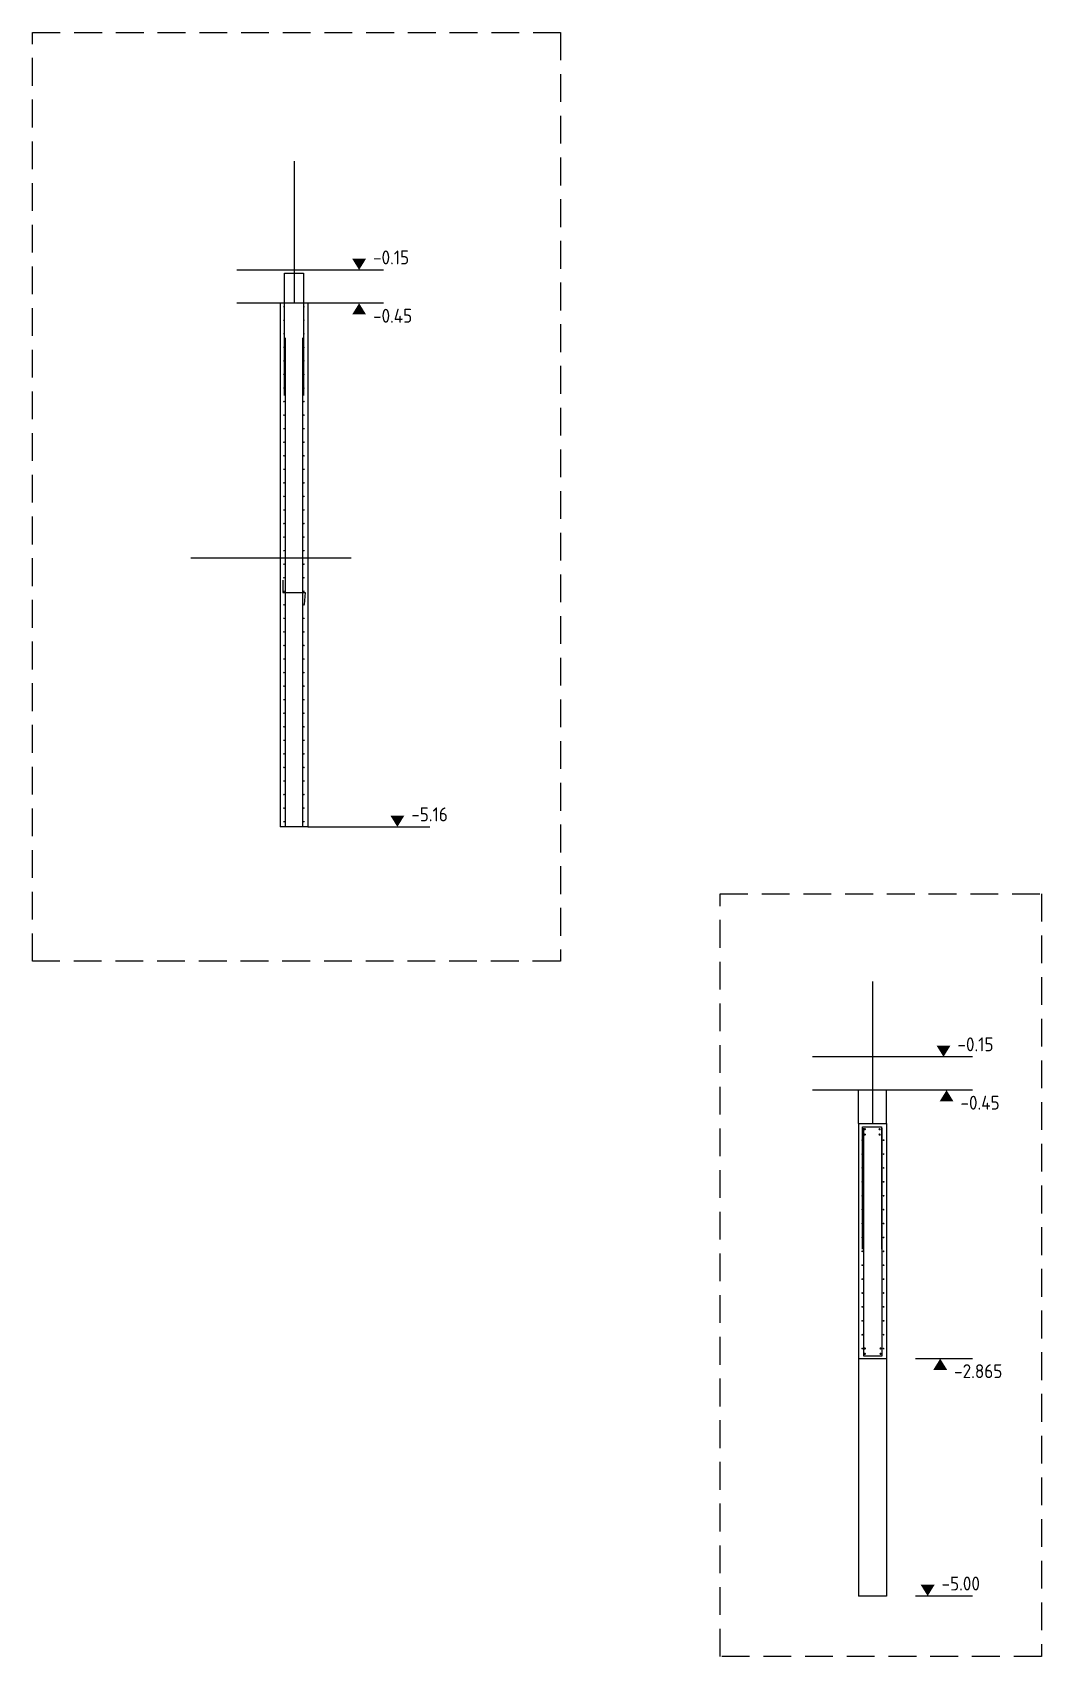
# Model space of a CAD drawing. Extents: x -36 to 85, y -7 to 53.
# Drawn here: x -35.78 to -26.71, y 6.94 to 21.55 of the extents above; entities that cross this region are included whole.
import ezdxf

# ---------------------------------------------------------------- set-up
doc = ezdxf.new("R2010")
doc.units = 0
doc.header["$LTSCALE"] = 0.5
doc.linetypes.add('AUSGEZOGEN', pattern=[1000.01, 1000, 0.01])
doc.linetypes.add('STRICHLINIE', pattern=[0.75, 0.5, -0.25])
for name, color, linetype in [('ACHSEN', 7, 'Continuous'), ('AFU', 7, 'Continuous'), ('BETON', 7, 'Continuous'), ('DETAIL', 7, 'Continuous'), ('HILFE', 7, 'Continuous'), ('koten', 7, 'Continuous'), ('OBJEKT', 7, 'Continuous'), ('RND', 7, 'Continuous'), ('RND 1', 7, 'Continuous')]:
    doc.layers.add(name, color=color, linetype=linetype)
doc.layers.add('NOPLOT', color=7, linetype='Continuous', plot=False)
doc.styles.add('txt', font='isocp.shx')
doc.linetypes.add('AFU_50K', pattern='A,0.15,["/",Standard,S=0.2,R=0,X=-0.01,Y=-0.1],0.07,["/",Standard,S=0.2,R=0,X=-0.01,Y=-0.1],0.15', length=0.37)

# ---------------------------------------------------------------- blocks, each defined once
blk = doc.blocks.new('okrd_o')
at = {"layer": 'koten', "color": 7, "linetype": 'Continuous'}
blk.add_solid([(-0.125, 0.202), (0.125, 0.202), (0, 0)], dxfattribs=at)
at = {"layer": 'koten', "style": 'txt'}
blk.add_attdef('OKRD', (0.25, 0.1), '', height=0.25, dxfattribs=at)
blk = doc.blocks.new('okrd_u')
at = {"layer": 'koten', "color": 7, "linetype": 'Continuous'}
blk.add_solid([(-0.125, -0.202), (0.125, -0.202), (0, 0)], dxfattribs=at)
at = {"layer": 'koten', "style": 'txt'}
blk.add_attdef('OKRD', (0.25, -0.35), '', height=0.25, dxfattribs=at)

msp = doc.modelspace()

# ---------------------------------------------------------------- linework, layer by layer
at = {"layer": 'ACHSEN', "color": 140, "linetype": 'AUSGEZOGEN'}
for p, q in [((-33.427, 20.3882), (-33.427, 19.1115)), ((-28.226, 13.0096), (-28.226, 11.733))]:
    msp.add_line(p, q, dxfattribs=at)
at = {"layer": 'AFU', "color": 8, "linetype": 'AFU_50K'}
for p, q in [((-33.302, 19.1115), (-33.552, 19.1115)), ((-33.302, 14.4015), (-33.552, 14.4015)), ((-28.101, 7.483), (-28.351, 7.483))]:
    msp.add_line(p, q, dxfattribs=at)
at = {"layer": 'BETON', "color": 6, "linetype": 'AUSGEZOGEN'}
for p, q in [((-33.9409, 19.4115), (-32.6241, 19.4115)), ((-33.552, 19.1115), (-33.9409, 19.1115)), ((-33.552, 19.1115), (-33.552, 14.4015)), ((-32.6241, 19.1115), (-33.302, 19.1115)), ((-33.302, 19.1115), (-33.302, 14.4015)), ((-27.3279, 12.333), (-28.7645, 12.333)), ((-27.3279, 12.033), (-28.7645, 12.033)), ((-28.351, 11.733), (-28.351, 9.618)), ((-28.351, 11.733), (-28.101, 11.733)), ((-28.101, 11.733), (-28.101, 9.618)), ((-28.101, 9.618), (-28.351, 9.618))]:
    msp.add_line(p, q, dxfattribs=at)
at = {"layer": 'DETAIL', "color": 102, "linetype": 'STRICHLINIE'}
for points in [[(-35.7781, 13.193), (-35.7781, 21.5472), (-31.0323, 21.5472), (-31.0323, 13.193)], [(-29.5968, 6.9389), (-29.5968, 13.8003), (-26.7072, 13.8003), (-26.7072, 6.9389)]]:
    msp.add_lwpolyline(points, close=True, dxfattribs=at)
at = {"layer": 'HILFE', "color": 102, "linetype": 'AUSGEZOGEN'}
for p, q in [((-33.302, 14.4015), (-32.2065, 14.4015)), ((-27.3279, 9.618), (-27.8404, 9.618)), ((-27.3279, 7.483), (-27.8404, 7.483))]:
    msp.add_line(p, q, dxfattribs=at)
at = {"layer": 'NOPLOT', "color": 191, "linetype": 'AUSGEZOGEN'}
msp.add_line((-32.9133, 16.82), (-34.3539, 16.82), dxfattribs=at)
at = {"layer": 'OBJEKT', "color": 7, "linetype": 'AUSGEZOGEN'}
for p, q in [((-28.351, 11.733), (-28.351, 12.033)), ((-28.101, 11.733), (-28.101, 12.033)), ((-28.351, 9.618), (-28.351, 7.483)), ((-28.101, 9.618), (-28.101, 7.483))]:
    msp.add_line(p, q, dxfattribs=at)
at = {"layer": 'RND', "color": 1, "linetype": 'AUSGEZOGEN'}
for points in [[(-33.512, 18.282), (-33.512, 19.382), (-33.342, 19.382), (-33.342, 18.282)], [(-33.5051, 14.4015), (-33.5051, 18.8015)], [(-33.349, 14.4015), (-33.349, 18.8015)], [(-28.316, 10.6023), (-28.316, 11.7023), (-28.146, 11.7023), (-28.146, 10.6023)], [(-28.3087, 11.6926), (-28.3087, 9.6426), (-28.1387, 9.6426), (-28.1387, 11.6926)]]:
    msp.add_lwpolyline(points, dxfattribs=at)
at = {"layer": 'RND', "color": 7, "linetype": 'AUSGEZOGEN'}
for points, const_width in [([(-33.5212, 19.0804, 1), (-33.5142, 19.0804, 1)], 0.007), ([(-33.3416, 19.0804, 1), (-33.3346, 19.0804, 1)], 0.007), ([(-33.5212, 18.9585, 1), (-33.5142, 18.9585, 1)], 0.007), ([(-33.3416, 18.9585, 1), (-33.3346, 18.9585, 1)], 0.007), ([(-33.5212, 18.8366, 1), (-33.5142, 18.8366, 1)], 0.007), ([(-33.5212, 18.7147, 1), (-33.5142, 18.7147, 1)], 0.007), ([(-33.3416, 18.8366, 1), (-33.3346, 18.8366, 1)], 0.007), ([(-33.3416, 18.7147, 1), (-33.3346, 18.7147, 1)], 0.007), ([(-33.5212, 18.5929, 1), (-33.5142, 18.5929, 1)], 0.007), ([(-33.3416, 18.5929, 1), (-33.3346, 18.5929, 1)], 0.007), ([(-33.5212, 18.471, 1), (-33.5142, 18.471, 1)], 0.007), ([(-33.3416, 18.471, 1), (-33.3346, 18.471, 1)], 0.007), ([(-33.5212, 18.3491, 1), (-33.5142, 18.3491, 1)], 0.007), ([(-33.3416, 18.3491, 1), (-33.3346, 18.3491, 1)], 0.007), ([(-33.5212, 18.2272, 1), (-33.5142, 18.2272, 1)], 0.007), ([(-33.3416, 18.2272, 1), (-33.3346, 18.2272, 1)], 0.007), ([(-33.5212, 18.1053, 1), (-33.5142, 18.1053, 1)], 0.007), ([(-33.5212, 17.9834, 1), (-33.5142, 17.9834, 1)], 0.007), ([(-33.3416, 18.1053, 1), (-33.3346, 18.1053, 1)], 0.007), ([(-33.3416, 17.9834, 1), (-33.3346, 17.9834, 1)], 0.007), ([(-33.5212, 17.8615, 1), (-33.5142, 17.8615, 1)], 0.007), ([(-33.3416, 17.8615, 1), (-33.3346, 17.8615, 1)], 0.007), ([(-33.5212, 17.7396, 1), (-33.5142, 17.7396, 1)], 0.007), ([(-33.3416, 17.7396, 1), (-33.3346, 17.7396, 1)], 0.007), ([(-33.5212, 17.6177, 1), (-33.5142, 17.6177, 1)], 0.007), ([(-33.3416, 17.6177, 1), (-33.3346, 17.6177, 1)], 0.007), ([(-33.5212, 17.4958, 1), (-33.5142, 17.4958, 1)], 0.007), ([(-33.3416, 17.4958, 1), (-33.3346, 17.4958, 1)], 0.007), ([(-33.5212, 17.374, 1), (-33.5142, 17.374, 1)], 0.007), ([(-33.5212, 17.2521, 1), (-33.5142, 17.2521, 1)], 0.007), ([(-33.3416, 17.374, 1), (-33.3346, 17.374, 1)], 0.007), ([(-33.3416, 17.2521, 1), (-33.3346, 17.2521, 1)], 0.007), ([(-33.5212, 17.1302, 1), (-33.5142, 17.1302, 1)], 0.007), ([(-33.3416, 17.1302, 1), (-33.3346, 17.1302, 1)], 0.007), ([(-33.5212, 17.0083, 1), (-33.5142, 17.0083, 1)], 0.007), ([(-33.3416, 17.0083, 1), (-33.3346, 17.0083, 1)], 0.007), ([(-33.5212, 16.8864, 1), (-33.5142, 16.8864, 1)], 0.007), ([(-33.3416, 16.8864, 1), (-33.3346, 16.8864, 1)], 0.007), ([(-33.5212, 16.7645, 1), (-33.5142, 16.7645, 1)], 0.007), ([(-33.3416, 16.7645, 1), (-33.3346, 16.7645, 1)], 0.007), ([(-33.5212, 16.6426, 1), (-33.5142, 16.6426, 1)], 0.007), ([(-33.5212, 16.5207, 1), (-33.5142, 16.5207, 1)], 0.007), ([(-33.3416, 16.6426, 1), (-33.3346, 16.6426, 1)], 0.007), ([(-33.3416, 16.5207, 1), (-33.3346, 16.5207, 1)], 0.007), ([(-33.5212, 16.3988, 1), (-33.5142, 16.3988, 1)], 0.007), ([(-33.3416, 16.3988, 1), (-33.3346, 16.3988, 1)], 0.007), ([(-33.5212, 16.2769, 1), (-33.5142, 16.2769, 1)], 0.007), ([(-33.3416, 16.2769, 1), (-33.3346, 16.2769, 1)], 0.007), ([(-33.5212, 16.1551, 1), (-33.5142, 16.1551, 1)], 0.007), ([(-33.3416, 16.1551, 1), (-33.3346, 16.1551, 1)], 0.007), ([(-33.5212, 16.0332, 1), (-33.5142, 16.0332, 1)], 0.007), ([(-33.3416, 16.0332, 1), (-33.3346, 16.0332, 1)], 0.007), ([(-33.5212, 15.9113, 1), (-33.5142, 15.9113, 1)], 0.007), ([(-33.5212, 15.7894, 1), (-33.5142, 15.7894, 1)], 0.007), ([(-33.3416, 15.9113, 1), (-33.3346, 15.9113, 1)], 0.007), ([(-33.3416, 15.7894, 1), (-33.3346, 15.7894, 1)], 0.007), ([(-33.5212, 15.6675, 1), (-33.5142, 15.6675, 1)], 0.007), ([(-33.3416, 15.6675, 1), (-33.3346, 15.6675, 1)], 0.007), ([(-33.5212, 15.5456, 1), (-33.5142, 15.5456, 1)], 0.007), ([(-33.3416, 15.5456, 1), (-33.3346, 15.5456, 1)], 0.007), ([(-33.5212, 15.4237, 1), (-33.5142, 15.4237, 1)], 0.007), ([(-33.3416, 15.4237, 1), (-33.3346, 15.4237, 1)], 0.007), ([(-33.5212, 15.3018, 1), (-33.5142, 15.3018, 1)], 0.007), ([(-33.3416, 15.3018, 1), (-33.3346, 15.3018, 1)], 0.007), ([(-33.5212, 15.1799, 1), (-33.5142, 15.1799, 1)], 0.007), ([(-33.5212, 15.058, 1), (-33.5142, 15.058, 1)], 0.007), ([(-33.3416, 15.1799, 1), (-33.3346, 15.1799, 1)], 0.007), ([(-33.3416, 15.058, 1), (-33.3346, 15.058, 1)], 0.007), ([(-33.5212, 14.9362, 1), (-33.5142, 14.9362, 1)], 0.007), ([(-33.3416, 14.9362, 1), (-33.3346, 14.9362, 1)], 0.007), ([(-33.5212, 14.8143, 1), (-33.5142, 14.8143, 1)], 0.007), ([(-33.3416, 14.8143, 1), (-33.3346, 14.8143, 1)], 0.007), ([(-33.5212, 14.6924, 1), (-33.5142, 14.6924, 1)], 0.007), ([(-33.3416, 14.6924, 1), (-33.3346, 14.6924, 1)], 0.007), ([(-33.5212, 14.5705, 1), (-33.5142, 14.5705, 1)], 0.007), ([(-33.3416, 14.5705, 1), (-33.3346, 14.5705, 1)], 0.007), ([(-33.5212, 14.4486, 1), (-33.5142, 14.4486, 1)], 0.007), ([(-33.3416, 14.4486, 1), (-33.3346, 14.4486, 1)], 0.007), ([(-28.3002, 11.6819, 1), (-28.2902, 11.6819, 1)], 0.01), ([(-28.1678, 11.6819, 1), (-28.1578, 11.6819, 1)], 0.01), ([(-28.323, 11.5836, 1), (-28.315, 11.5836, 1)], 0.008), ([(-28.3002, 11.6337, 1), (-28.2902, 11.6337, 1)], 0.01), ([(-28.1678, 11.6337, 1), (-28.1578, 11.6337, 1)], 0.01), ([(-28.1306, 11.5836, 1), (-28.1226, 11.5836, 1)], 0.008), ([(-28.323, 11.4586, 1), (-28.315, 11.4586, 1)], 0.008), ([(-28.1306, 11.4586, 1), (-28.1226, 11.4586, 1)], 0.008), ([(-28.323, 11.3336, 1), (-28.315, 11.3336, 1)], 0.008), ([(-28.1306, 11.3336, 1), (-28.1226, 11.3336, 1)], 0.008), ([(-28.323, 11.2086, 1), (-28.315, 11.2086, 1)], 0.008), ([(-28.1306, 11.2086, 1), (-28.1226, 11.2086, 1)], 0.008), ([(-28.323, 11.0836, 1), (-28.315, 11.0836, 1)], 0.008), ([(-28.323, 10.9586, 1), (-28.315, 10.9586, 1)], 0.008), ([(-28.1306, 11.0836, 1), (-28.1226, 11.0836, 1)], 0.008), ([(-28.1306, 10.9586, 1), (-28.1226, 10.9586, 1)], 0.008), ([(-28.323, 10.8336, 1), (-28.315, 10.8336, 1)], 0.008), ([(-28.1306, 10.8336, 1), (-28.1226, 10.8336, 1)], 0.008), ([(-28.323, 10.7086, 1), (-28.315, 10.7086, 1)], 0.008), ([(-28.1306, 10.7086, 1), (-28.1226, 10.7086, 1)], 0.008), ([(-28.323, 10.5836, 1), (-28.315, 10.5836, 1)], 0.008), ([(-28.1306, 10.5836, 1), (-28.1226, 10.5836, 1)], 0.008), ([(-28.323, 10.4586, 1), (-28.315, 10.4586, 1)], 0.008), ([(-28.1306, 10.4586, 1), (-28.1226, 10.4586, 1)], 0.008), ([(-28.323, 10.3336, 1), (-28.315, 10.3336, 1)], 0.008), ([(-28.1306, 10.3336, 1), (-28.1226, 10.3336, 1)], 0.008), ([(-28.323, 10.2086, 1), (-28.315, 10.2086, 1)], 0.008), ([(-28.323, 10.0836, 1), (-28.315, 10.0836, 1)], 0.008), ([(-28.1306, 10.2086, 1), (-28.1226, 10.2086, 1)], 0.008), ([(-28.1306, 10.0836, 1), (-28.1226, 10.0836, 1)], 0.008), ([(-28.323, 9.9586, 1), (-28.315, 9.9586, 1)], 0.008), ([(-28.1306, 9.9586, 1), (-28.1226, 9.9586, 1)], 0.008), ([(-28.323, 9.8336, 1), (-28.315, 9.8336, 1)], 0.008), ([(-28.1306, 9.8336, 1), (-28.1226, 9.8336, 1)], 0.008), ([(-28.323, 9.7086, 1), (-28.315, 9.7086, 1)], 0.008), ([(-28.3002, 9.7098, 1), (-28.2902, 9.7098, 1)], 0.01), ([(-28.3002, 9.6617, 1), (-28.2902, 9.6617, 1)], 0.01), ([(-28.1589, 9.7098, 1), (-28.1489, 9.7098, 1)], 0.01), ([(-28.1589, 9.6617, 1), (-28.1489, 9.6617, 1)], 0.01), ([(-28.1306, 9.7086, 1), (-28.1226, 9.7086, 1)], 0.008)]:
    msp.add_lwpolyline(points, format="xyb", close=True, dxfattribs=dict(at, const_width=const_width))
at = {"layer": 'RND 1', "color": 1, "linetype": 'AUSGEZOGEN'}
msp.add_lwpolyline([(-33.5276, 16.621), (-33.5276, 16.511), (-33.3276, 16.511), (-33.3372, 16.4014)], dxfattribs=at)

# ---------------------------------------------------------------- block references
at = {"layer": 'koten', "color": 7, "linetype": 'AUSGEZOGEN'}
ref = msp.add_blockref('okrd_o', (-32.8417, 19.4115), dxfattribs=dict(at, xscale=0.5, yscale=0.5, zscale=0.5))
ref.add_attrib('OKRD', '-0.15', (-32.7167, 19.4615), dxfattribs={"layer": '0', "color": 0, "linetype": 'ByBlock', "height": 0.125, "style": 'txt'})
ref = msp.add_blockref('okrd_u', (-32.8417, 19.1115), dxfattribs=dict(at, xscale=0.5, yscale=0.5, zscale=0.5))
ref.add_attrib('OKRD', '-0.45', (-32.7167, 18.9365), dxfattribs={"layer": '0', "color": 0, "linetype": 'ByBlock', "height": 0.125, "style": 'txt'})
ref = msp.add_blockref('okrd_o', (-32.4978, 14.4015), dxfattribs=dict(at, xscale=0.5, yscale=0.5, zscale=0.5))
ref.add_attrib('OKRD', '-5.16', (-32.3728, 14.4515), dxfattribs={"layer": '0', "color": 0, "linetype": 'ByBlock', "height": 0.125, "style": 'txt'})
at = {"layer": 'koten', "color": 7, "linetype": 'AUSGEZOGEN', "xscale": 0.5, "yscale": 0.5, "zscale": 0.5}
for name, p, values in [('okrd_o', (-27.588, 12.333), {'OKRD': '-0.15'}), ('okrd_u', (-27.5608, 12.033), {'OKRD': '-0.45'})]:
    msp.add_blockref(name, p, dxfattribs=at).add_auto_attribs(values)
at = {"layer": 'koten', "color": 102, "linetype": 'AUSGEZOGEN', "xscale": 0.5, "yscale": 0.5, "zscale": 0.5}
msp.add_blockref('okrd_u', (-27.6178, 9.618), dxfattribs=at).add_auto_attribs({'OKRD': '-2.865'})
at = {"layer": 'koten', "color": 7, "linetype": 'AUSGEZOGEN'}
ref = msp.add_blockref('okrd_o', (-27.7306, 7.483), dxfattribs=dict(at, xscale=0.5, yscale=0.5, zscale=0.5))
ref.add_attrib('OKRD', '-5.00', (-27.6056, 7.533), dxfattribs={"layer": '0', "color": 0, "linetype": 'ByBlock', "height": 0.125, "style": 'txt'})

doc.saveas('drawing.dxf')
